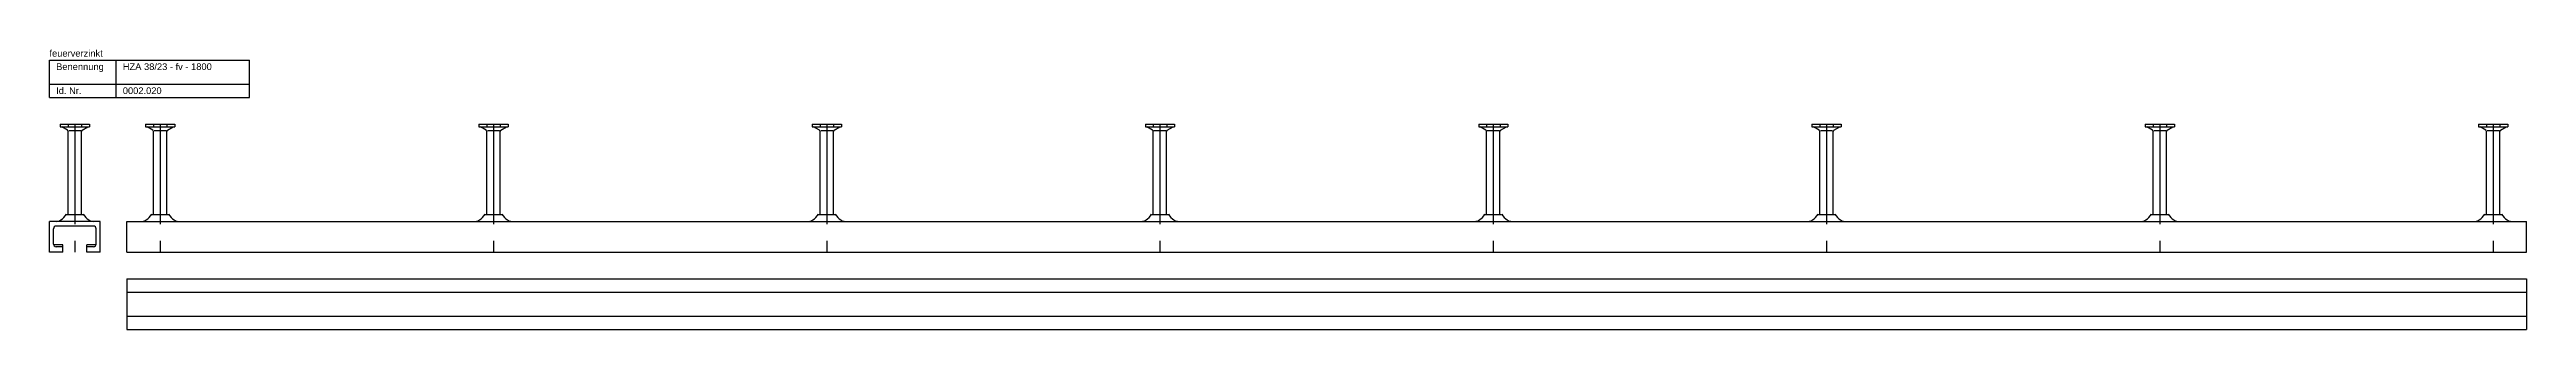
# Model space of a CAD drawing. Header units: millimetres. Extents: x -218 to 5910, y -4299 to 2743.
# Drawn here: x -218 to 1640, y -151 to 59 of the extents above; entities that cross this region are included whole.
import ezdxf

# ---------------------------------------------------------------- set-up
doc = ezdxf.new("R2010")
doc.units = ezdxf.units.MM
doc.header["$LTSCALE"] = 10
doc.linetypes.add('MITTE2', pattern=[1.125, 0.75, -0.125, 0.125, -0.125])
doc.layers.add('HALFEN', color=2, linetype='CONTINUOUS')
doc.styles.add('ARIAL50', font='ARIAL.TTF', dxfattribs={"height": 5})

msp = doc.modelspace()

# ---------------------------------------------------------------- texts
at = {"layer": 'HALFEN', "style": 'ARIAL50'}
for s, p in [('feuerverzinkt', (-217.8, 53.7)), ('Benennung', (-212.8, 43.7)), ('HZA 38/23 - fv - 1800', (-162.8, 43.7)), ('Id. Nr.', (-212.8, 25.7)), ('0002.020', (-162.8, 25.7))]:
    msp.add_text(s, height=5, dxfattribs=at).set_placement(p)

# ---------------------------------------------------------------- linework, layer by layer
at = {"layer": 'HALFEN'}
for p, q in [((-217.8, 23.2), (-217.8, 51.2)), ((-217.8, 51.2), (-67.8, 51.2)), ((-167.8, 23.2), (-167.8, 51.2)), ((-67.8, 23.2), (-67.8, 51.2)), ((-217.8, 33.2), (-67.8, 33.2)), ((-217.8, 23.2), (-67.8, 23.2)), ((-209.7, 3.2), (-187.8, 3.2)), ((-209.7, 3.2), (-209.7, 1)), ((-209.7, 1), (-187.8, 1)), ((-204.3, -1.5), (-208.6, 1)), ((-203.8, 3.2), (-203.8, 1)), ((-193.7, 3.2), (-193.7, 1)), ((-193.3, -1.5), (-188.9, 1)), ((-187.8, 3.2), (-187.8, 1)), ((-145.7, 3.2), (-123.8, 3.2)), ((-145.7, 3.2), (-145.7, 1)), ((-145.7, 1), (-123.8, 1)), ((-140.3, -1.5), (-144.6, 1)), ((-139.8, 3.2), (-139.8, 1)), ((-129.7, 3.2), (-129.7, 1)), ((-129.3, -1.5), (-124.9, 1)), ((-123.8, 3.2), (-123.8, 1)), ((104.3, 3.2), (126.2, 3.2)), ((104.3, 3.2), (104.3, 1)), ((104.3, 1), (126.2, 1)), ((109.7, -1.5), (105.4, 1)), ((110.2, 3.2), (110.2, 1)), ((120.3, 3.2), (120.3, 1)), ((120.7, -1.5), (125.1, 1)), ((126.2, 3.2), (126.2, 1)), ((354.3, 3.2), (376.2, 3.2)), ((354.3, 3.2), (354.3, 1)), ((354.3, 1), (376.2, 1)), ((359.7, -1.5), (355.4, 1)), ((360.2, 3.2), (360.2, 1)), ((370.3, 3.2), (370.3, 1)), ((370.7, -1.5), (375.1, 1)), ((376.2, 3.2), (376.2, 1)), ((604.3, 3.2), (626.2, 3.2)), ((604.3, 3.2), (604.3, 1)), ((604.3, 1), (626.2, 1)), ((609.7, -1.5), (605.4, 1)), ((610.2, 3.2), (610.2, 1)), ((620.3, 3.2), (620.3, 1)), ((620.7, -1.5), (625.1, 1)), ((626.2, 3.2), (626.2, 1)), ((854.3, 3.2), (854.3, 1)), ((854.3, 3.2), (876.2, 3.2)), ((854.3, 1), (876.2, 1)), ((859.7, -1.5), (855.4, 1)), ((860.2, 3.2), (860.2, 1)), ((870.3, 3.2), (870.3, 1)), ((870.7, -1.5), (875.1, 1)), ((876.2, 3.2), (876.2, 1)), ((1104.3, 3.2), (1126.2, 3.2)), ((1104.3, 3.2), (1104.3, 1)), ((1104.3, 1), (1126.2, 1)), ((1109.7, -1.5), (1105.4, 1)), ((1110.2, 3.2), (1110.2, 1)), ((1120.3, 3.2), (1120.3, 1)), ((1120.7, -1.5), (1125.1, 1)), ((1126.2, 3.2), (1126.2, 1)), ((1354.3, 3.2), (1376.2, 3.2)), ((1354.3, 3.2), (1354.3, 1)), ((1354.3, 1), (1376.2, 1)), ((1359.7, -1.5), (1355.4, 1)), ((1360.2, 3.2), (1360.2, 1)), ((1370.3, 3.2), (1370.3, 1)), ((1370.7, -1.5), (1375.1, 1)), ((1376.2, 3.2), (1376.2, 1)), ((1604.3, 3.2), (1626.2, 3.2)), ((1604.3, 3.2), (1604.3, 1)), ((1604.3, 1), (1626.2, 1)), ((1609.7, -1.5), (1605.4, 1)), ((1610.2, 3.2), (1610.2, 1)), ((1620.3, 3.2), (1620.3, 1)), ((1620.7, -1.5), (1625.1, 1)), ((1626.2, 3.2), (1626.2, 1)), ((-203.8, -64.5), (-203.8, -2.3)), ((-194.2, -1.8), (-203.3, -1.8)), ((-193.8, -64.5), (-193.8, -2.3)), ((-139.8, -64.5), (-139.8, -2.3)), ((-130.2, -1.8), (-139.3, -1.8)), ((-129.8, -64.5), (-129.8, -2.3)), ((110.2, -64.5), (110.2, -2.3)), ((119.8, -1.8), (110.7, -1.8)), ((120.2, -64.5), (120.2, -2.3)), ((360.2, -64.5), (360.2, -2.3)), ((369.8, -1.8), (360.7, -1.8)), ((370.2, -64.5), (370.2, -2.3)), ((610.2, -64.5), (610.2, -2.3)), ((619.8, -1.8), (610.7, -1.8)), ((620.2, -64.5), (620.2, -2.3)), ((860.2, -64.5), (860.2, -2.3)), ((869.8, -1.8), (860.7, -1.8)), ((870.2, -64.5), (870.2, -2.3)), ((1110.2, -64.5), (1110.2, -2.3)), ((1119.8, -1.8), (1110.7, -1.8)), ((1120.2, -64.5), (1120.2, -2.3)), ((1360.2, -64.5), (1360.2, -2.3)), ((1369.8, -1.8), (1360.7, -1.8)), ((1370.2, -64.5), (1370.2, -2.3)), ((1610.2, -64.5), (1610.2, -2.3)), ((1619.8, -1.8), (1610.7, -1.8)), ((1620.2, -64.5), (1620.2, -2.3)), ((-217.8, -92.8), (-217.8, -69.8)), ((-179.8, -69.8), (-217.8, -69.8)), ((-184.8, -73.3), (-212.8, -73.3)), ((-205, -64.5), (-192.5, -64.5)), ((-179.8, -92.8), (-179.8, -69.8)), ((-159.8, -69.8), (1640.2, -69.8)), ((-159.8, -92.8), (-159.8, -69.8)), ((-141, -64.5), (-128.5, -64.5)), ((109, -64.5), (121.5, -64.5)), ((359, -64.5), (371.5, -64.5)), ((609, -64.5), (621.5, -64.5)), ((859, -64.5), (871.5, -64.5)), ((1109, -64.5), (1121.5, -64.5)), ((1359, -64.5), (1371.5, -64.5)), ((1609, -64.5), (1621.5, -64.5)), ((1640.2, -92.8), (1640.2, -69.8)), ((-207.8, -92.8), (-217.8, -92.8)), ((-214.8, -86.8), (-214.8, -75.3)), ((-207.8, -87.3), (-214.7, -87.3)), ((-207.8, -88.8), (-212.8, -88.8)), ((-207.8, -92.8), (-207.8, -87.3)), ((-189.8, -92.8), (-189.8, -87.3)), ((-182.8, -87.3), (-189.8, -87.3)), ((-184.8, -88.8), (-189.8, -88.8)), ((-179.8, -92.8), (-189.8, -92.8)), ((-182.8, -86.8), (-182.8, -75.3)), ((-159.8, -92.8), (1640.2, -92.8)), ((-159.8, -112.8), (1640.2, -112.8)), ((-159.8, -112.8), (-159.8, -150.8)), ((-159.8, -122.8), (1640.2, -122.8)), ((1640.2, -112.8), (1640.2, -150.8)), ((-159.8, -140.8), (1640.2, -140.8)), ((-159.8, -150.8), (1640.2, -150.8))]:
    msp.add_line(p, q, dxfattribs=at)
at = {"layer": 'HALFEN', "color": 1, "linetype": 'MITTE2', "ltscale": 10}
for p, q in [((-198.8, 3.2), (-198.8, -92.8)), ((-134.8, 3.2), (-134.8, -92.8)), ((115.2, 3.2), (115.2, -92.8)), ((365.2, 3.2), (365.2, -92.8)), ((615.2, 3.2), (615.2, -92.8)), ((865.2, 3.2), (865.2, -92.8)), ((1115.2, 3.2), (1115.2, -92.8)), ((1365.2, 3.2), (1365.2, -92.8)), ((1615.2, 3.2), (1615.2, -92.8))]:
    msp.add_line(p, q, dxfattribs=at)
at = {"layer": 'HALFEN'}
for centre, radius, start, end in [((-204.8, -2.3), 1, 0, 60), ((-192.8, -2.3), 1, 120, 180), ((-140.8, -2.3), 1, 0, 60), ((-128.8, -2.3), 1, 120, 180), ((109.2, -2.3), 1, 0, 60), ((121.2, -2.3), 1, 120, 180), ((359.2, -2.3), 1, 0, 60), ((371.2, -2.3), 1, 120, 180), ((609.2, -2.3), 1, 0, 60), ((621.2, -2.3), 1, 120, 180), ((859.2, -2.3), 1, 0, 60), ((871.2, -2.3), 1, 120, 180), ((1109.2, -2.3), 1, 0, 60), ((1121.2, -2.3), 1, 120, 180), ((1359.2, -2.3), 1, 0, 60), ((1371.2, -2.3), 1, 120, 180), ((1609.2, -2.3), 1, 0, 60), ((1621.2, -2.3), 1, 120, 180), ((-212.8, -75.3), 2, 90, 180), ((-212.4, -64.2), 5.54, 270, 305.3444), ((-219.3, -54.5), 17.4, 305.3444, 325.0185), ((-178.2, -54.5), 17.4, 214.9815, 234.6556), ((-185.1, -64.2), 5.54, 234.6556, 270), ((-184.8, -75.3), 2, 0, 90), ((-148.4, -64.2), 5.54, 270, 305.3444), ((-155.3, -54.5), 17.4, 305.3444, 325.0185), ((-114.2, -54.5), 17.4, 214.9815, 234.6556), ((-121.1, -64.2), 5.54, 234.6556, 270), ((101.6, -64.2), 5.54, 270, 305.3444), ((94.7, -54.5), 17.4, 305.3444, 325.0185), ((135.8, -54.5), 17.4, 214.9815, 234.6556), ((128.9, -64.2), 5.54, 234.6556, 270), ((351.6, -64.2), 5.54, 270, 305.3444), ((344.7, -54.5), 17.4, 305.3444, 325.0185), ((385.8, -54.5), 17.4, 214.9815, 234.6556), ((378.9, -64.2), 5.54, 234.6556, 270), ((601.6, -64.2), 5.54, 270, 305.3444), ((594.7, -54.5), 17.4, 305.3444, 325.0185), ((635.8, -54.5), 17.4, 214.9815, 234.6556), ((628.9, -64.2), 5.54, 234.6556, 270), ((851.6, -64.2), 5.54, 270, 305.3444), ((844.7, -54.5), 17.4, 305.3444, 325.0185), ((885.8, -54.5), 17.4, 214.9815, 234.6556), ((878.9, -64.2), 5.54, 234.6556, 270), ((1101.6, -64.2), 5.54, 270, 305.3444), ((1094.7, -54.5), 17.4, 305.3444, 325.0185), ((1135.8, -54.5), 17.4, 214.9815, 234.6556), ((1128.9, -64.2), 5.54, 234.6556, 270), ((1351.6, -64.2), 5.54, 270, 305.3444), ((1344.7, -54.5), 17.4, 305.3444, 325.0185), ((1385.8, -54.5), 17.4, 214.9815, 234.6556), ((1378.9, -64.2), 5.54, 234.6556, 270), ((1601.6, -64.2), 5.54, 270, 305.3444), ((1594.7, -54.5), 17.4, 305.3444, 325.0185), ((1635.8, -54.5), 17.4, 214.9815, 234.6556), ((1628.9, -64.2), 5.54, 234.6556, 270), ((-212.8, -86.8), 2, 180, 270), ((-184.8, -86.8), 2, 270, 0)]:
    msp.add_arc(centre, radius, start, end, dxfattribs=at)

msp.set_redraw_order([(e.dxf.handle, doc.entitydb.next_handle()) for e in msp.query("TEXT MTEXT ATTDEF DIMENSION ARC_DIMENSION")])  # texts and dimensions are drawn at this point

doc.saveas('drawing.dxf')
